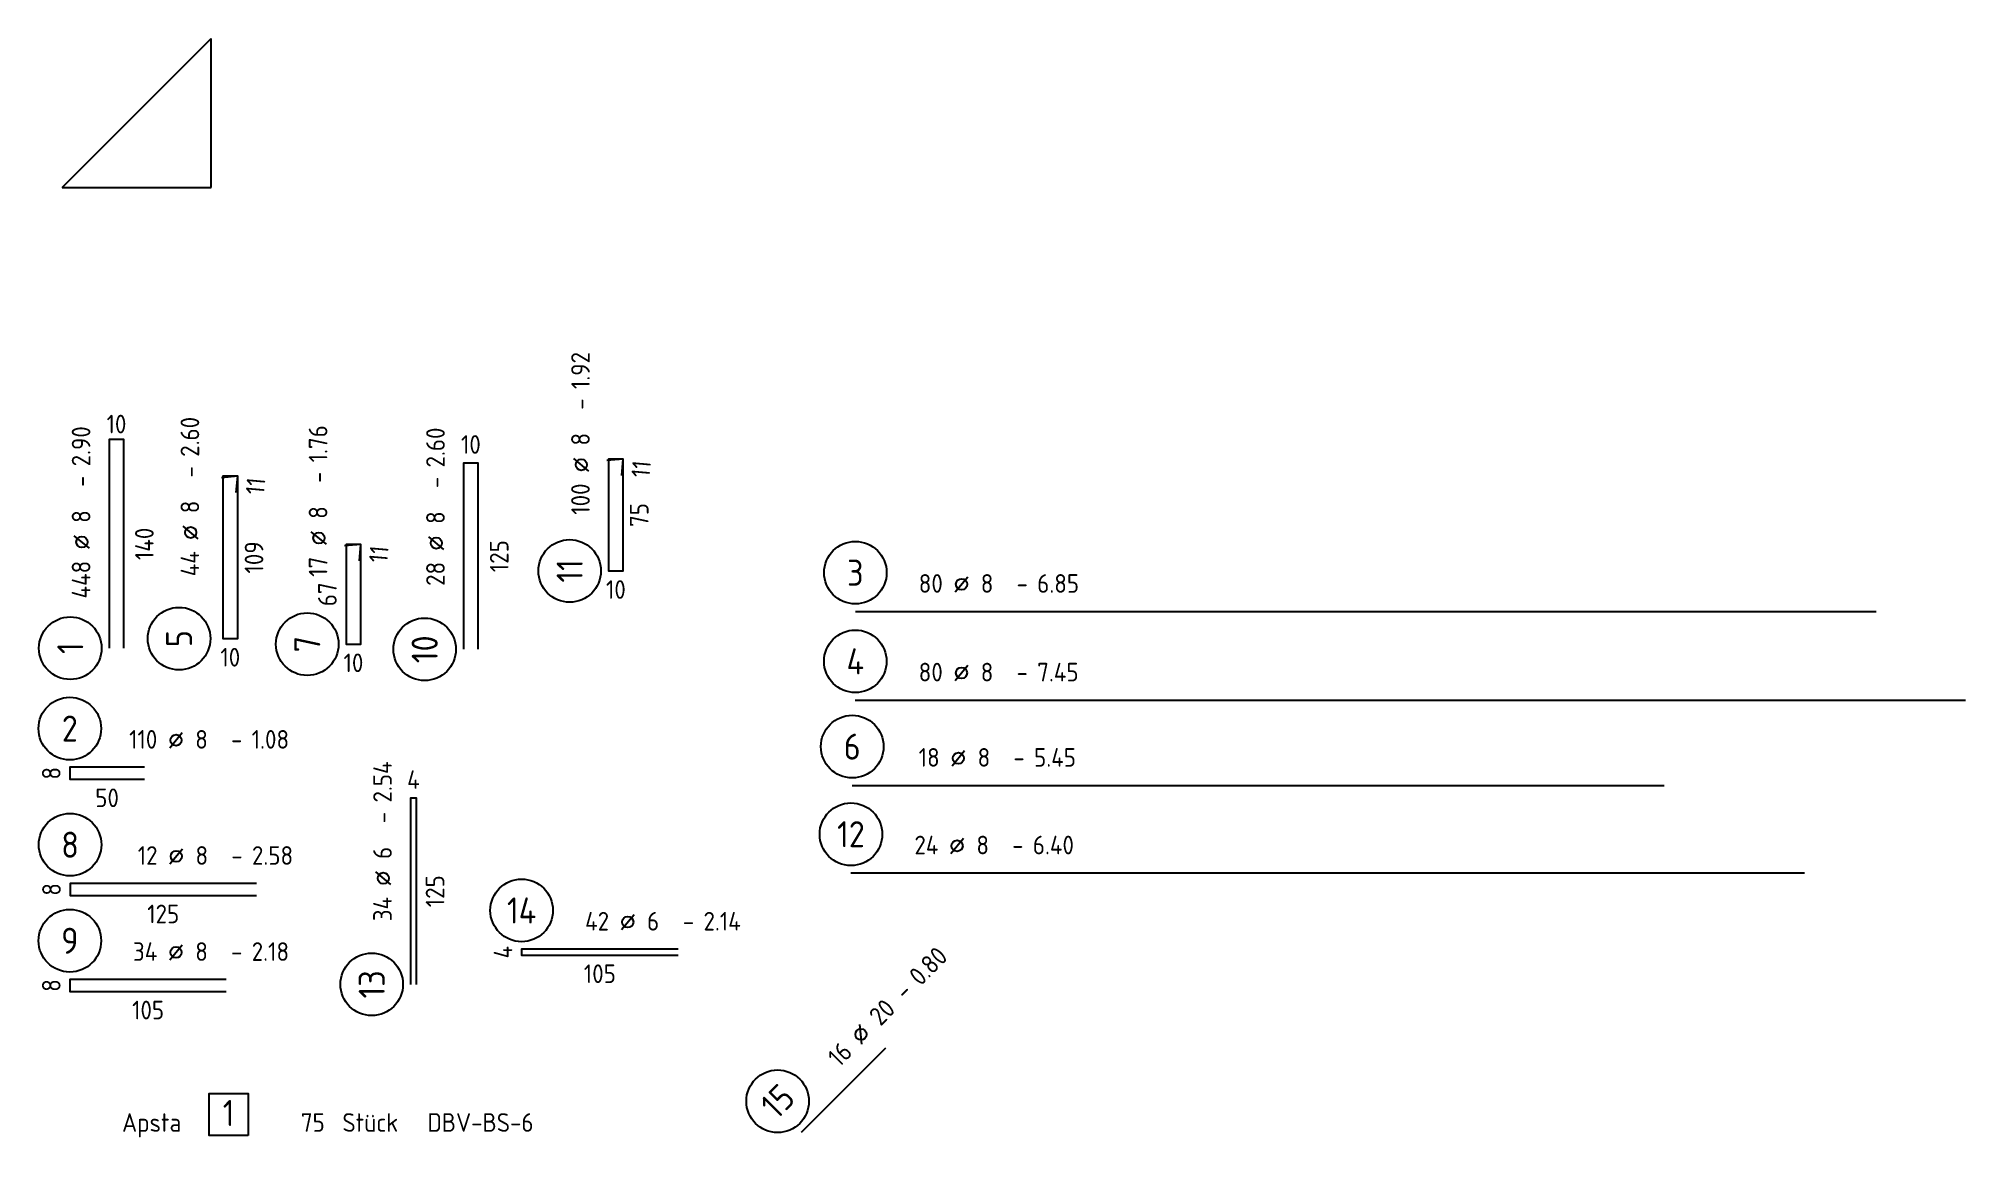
# Model space of a CAD drawing. Extents: x 22 to 185, y 12 to 71.
# Drawn here: x 119.87 to 132.8, y 63.77 to 71.2 of the extents above; entities that cross this region are included whole.
import ezdxf
from ezdxf.enums import TextEntityAlignment as Align

# ---------------------------------------------------------------- set-up
doc = ezdxf.new("R2010")
doc.units = 0
doc.header["$LTSCALE"] = 0.5
doc.header["$MEASUREMENT"] = 0
doc.linetypes.add('AUSGEZOGEN', pattern=[1000.01, 1000, 0.01])
for name, color, linetype in [('APS', 7, 'CONTINUOUS'), ('HILFE', 7, 'CONTINUOUS'), ('RND', 7, 'CONTINUOUS')]:
    doc.layers.add(name, color=color, linetype=linetype)
doc.styles.add('TXT', font='isocp.shx')

msp = doc.modelspace()

# ---------------------------------------------------------------- texts
at = {"layer": 'RND', "color": 7, "linetype": 'AUSGEZOGEN', "style": 'TXT'}
for s, p in [('10', (120.3924, 68.6121)), ('10', (122.7707, 68.4753)), ('10', (123.7437, 67.5015)), ('10', (121.1562, 67.0468)), ('10', (121.9828, 67.0096)), ('4', (122.3852, 66.2261)), ('50', (120.3294, 66.1031)), ('125', (120.7061, 65.3236)), ('105', (123.6363, 64.9222)), ('105', (120.6046, 64.6786))]:
    msp.add_text(s, height=0.125, dxfattribs=at).set_placement(p, align=Align.MIDDLE)
for s, rotation, p in [('11', 84.99986, (123.9134, 68.3108)), ('11', 84.99986, (121.3259, 68.1961)), ('75', 90, (123.9006, 68.0015)), ('140', 90, (120.5794, 67.8077)), ('109', 90, (121.3156, 67.7168)), ('11', 84.99986, (122.1525, 67.739)), ('125', 90, (122.9608, 67.7253)), ('67', 90, (121.8078, 67.4696)), ('8', 90, (119.9544, 66.2681)), ('125', 90, (122.5302, 65.4761)), ('8', 90, (119.9561, 65.4886)), ('4', 90, (122.9863, 65.0672)), ('8', 90, (119.9546, 64.8436))]:
    msp.add_text(s, height=0.125, rotation=rotation, dxfattribs=at).set_placement(p, align=Align.MIDDLE)

# ---------------------------------------------------------------- blocks, each defined once
blk = doc.blocks.new('RND_AUSZ')
at = {"layer": 'RND', "color": 7, "linetype": 'Continuous'}
blk.add_line((1.341, 0.262), (1.509, 0.466), dxfattribs=at)
at = {"layer": 'RND', "color": 1, "linetype": 'Continuous'}
blk.add_circle((0, 0.52), 0.42, dxfattribs=at)
at = {"layer": 'RND', "color": 7, "linetype": 'Continuous'}
blk.add_circle((1.425, 0.364), 0.075, dxfattribs=at)
at = {"layer": 'RND', "color": 7, "linetype": 'Continuous', "style": 'TXT'}
blk.add_text('-', height=0.25, dxfattribs=at).set_placement((2.163, 0.25))
at = {"layer": 'RND', "color": 1, "linetype": 'Continuous', "style": 'TXT'}
blk.add_attdef('POS', text='', height=0.35, dxfattribs=at).set_placement((0, 0.52), align=Align.MIDDLE)
at = {"layer": 'RND', "color": 7, "linetype": 'Continuous', "style": 'TXT'}
for tag, p in [('WIEOFT', (-0.536, 0.25)), ('STK', (1.174, 0.25))]:
    blk.add_attdef(tag, text='', height=0.25, dxfattribs=at).set_placement(p, align=Align.RIGHT)
for tag, p in [('DS', (1.683, 0.25)), ('LANG', (2.441, 0.25)), ('TEXT', (3.669, 0.25))]:
    blk.add_attdef(tag, p, '', height=0.25, dxfattribs=at)
blk = doc.blocks.new('APS_AUSZ')
at = {"layer": 'APS', "color": 1, "linetype": 'Continuous'}
blk.add_lwpolyline([(0.261, 0), (-0.261, 0), (-0.261, 0.565), (0.261, 0.565)], close=True, dxfattribs=at)
at = {"layer": 'APS', "color": 7, "linetype": 'Continuous', "style": 'TXT'}
for s, p in [('Apsta', (-1.43, 0.049)), ('Stück', (1.528, 0.049))]:
    blk.add_text(s, height=0.25, dxfattribs=at).set_placement(p)
at = {"layer": 'APS', "color": 1, "linetype": 'Continuous', "style": 'TXT'}
blk.add_attdef('POSA', text='', height=0.35, dxfattribs=at).set_placement((0, 0.126), align=Align.CENTER)
at = {"layer": 'APS', "color": 7, "linetype": 'Continuous', "style": 'TXT'}
blk.add_attdef('STKA', text='', height=0.25, dxfattribs=at).set_placement((1.291, 0.049), align=Align.RIGHT)
blk.add_attdef('ARTA', (2.668, 0.049), '', height=0.25, dxfattribs=at)
at = {"layer": 'APS', "style": 'TXT'}
blk.add_attdef('TEXTA', (3.962, 0.049), '', height=0.25, dxfattribs=at)

# ---------------------------------------------------------------- linework, layer by layer
at = {"layer": 'HILFE', "color": 102, "linetype": 'AUSGEZOGEN'}
for p, q in [((120.0288, 70.2002), (121.0288, 71.2002)), ((121.0288, 70.2002), (121.0288, 71.2002)), ((120.0288, 70.2002), (121.0288, 70.2002))]:
    msp.add_line(p, q, dxfattribs=at)
at = {"layer": 'RND', "color": 1, "linetype": 'AUSGEZOGEN'}
for points in [[(120.4424, 67.1077), (120.4424, 68.5077), (120.3424, 68.5077), (120.3424, 67.1077)], [(122.8207, 67.1003), (122.8207, 68.3503), (122.7207, 68.3503), (122.7207, 67.1003)], [(123.7841, 68.2669), (123.7937, 68.3765), (123.6937, 68.3765), (123.6937, 67.6265), (123.7937, 67.6265), (123.7937, 68.3765), (123.6841, 68.3669)], [(121.1966, 68.1523), (121.2062, 68.2618), (121.1062, 68.2618), (121.1062, 67.1718), (121.2062, 67.1718), (121.2062, 68.2618), (121.0966, 68.2522)], [(122.0232, 67.6951), (122.0328, 67.8046), (121.9328, 67.8046), (121.9328, 67.1346), (122.0328, 67.1346), (122.0328, 67.8046), (121.9232, 67.7951)], [(125.3509, 67.3547), (132.2009, 67.3547)], [(125.3507, 66.7596), (132.8007, 66.7596)], [(120.5794, 66.3081), (120.0794, 66.3081), (120.0794, 66.2281), (120.5794, 66.2281)], [(122.4052, 64.8511), (122.4052, 66.1011), (122.3652, 66.1011), (122.3652, 64.8511)], [(125.3298, 66.187), (130.7798, 66.187)], [(125.3215, 65.5988), (131.7215, 65.5988)], [(121.3311, 65.5286), (120.0811, 65.5286), (120.0811, 65.4486), (121.3311, 65.4486)], [(124.1613, 65.0872), (123.1113, 65.0872), (123.1113, 65.0472), (124.1613, 65.0472)], [(121.1296, 64.8836), (120.0796, 64.8836), (120.0796, 64.8036), (121.1296, 64.8036)], [(124.9892, 63.8587), (125.5549, 64.4244)]]:
    msp.add_lwpolyline(points, dxfattribs=at)

# ---------------------------------------------------------------- block references
at = {"layer": 'APS', "color": 102, "linetype": 'AUSGEZOGEN', "xscale": 0.5, "yscale": 0.5, "zscale": 0.5}
msp.add_blockref('APS_AUSZ', (121.1449, 63.8367), dxfattribs=at).add_auto_attribs({'POSA': '1', 'STKA': '75', 'ARTA': 'DBV-BS-6'})
at = {"layer": 'RND', "color": 7, "linetype": 'AUSGEZOGEN', "xscale": 0.5, "yscale": 0.5, "zscale": 0.5}
for p, rotation, values in [((123.6937, 67.6265), 89.99999999999999, {'POS': '11', 'STK': '100', 'DS': '8', 'LANG': '1.92'}), ((120.3424, 67.1077), 90, {'POS': '1', 'STK': '448', 'DS': '8', 'LANG': '2.90'}), ((121.0727, 67.1718), 90, {'POS': '5', 'STK': '44', 'DS': '8', 'LANG': '2.60'}), ((121.9328, 67.1346), 90, {'POS': '7', 'STK': '17', 'DS': '8', 'LANG': '1.76'}), ((122.7207, 67.1003), 90, {'POS': '10', 'STK': '28', 'DS': '8', 'LANG': '2.60'}), ((122.3652, 64.8511), 90, {'POS': '13', 'STK': '34', 'DS': '6', 'LANG': '2.54'})]:
    msp.add_blockref('RND_AUSZ', p, dxfattribs=dict(at, rotation=rotation)).add_auto_attribs(values)
at = {"layer": 'RND', "color": 1, "linetype": 'AUSGEZOGEN', "xscale": 0.5, "yscale": 0.5, "zscale": 0.5}
for p, values in [((125.3509, 67.3547), {'POS': '3', 'STK': '80', 'DS': '8', 'LANG': '6.85'}), ((125.3215, 65.5988), {'POS': '12', 'STK': '24', 'DS': '8', 'LANG': '6.40'})]:
    msp.add_blockref('RND_AUSZ', p, dxfattribs=at).add_auto_attribs(values)
at = {"layer": 'RND', "color": 7, "linetype": 'AUSGEZOGEN', "xscale": 0.5, "yscale": 0.5, "zscale": 0.5}
for p, values in [((125.3507, 66.7596), {'POS': '4', 'STK': '80', 'DS': '8', 'LANG': '7.45'}), ((120.0794, 66.3081), {'POS': '2', 'STK': '110', 'DS': '8', 'LANG': '1.08'}), ((125.3298, 66.187), {'POS': '6', 'STK': '18', 'DS': '8', 'LANG': '5.45'}), ((120.0811, 65.5286), {'POS': '8', 'STK': '12', 'DS': '8', 'LANG': '2.58'}), ((123.1113, 65.0872), {'POS': '14', 'STK': '42', 'DS': '6', 'LANG': '2.14'}), ((120.0796, 64.8836), {'POS': '9', 'STK': '34', 'DS': '8', 'LANG': '2.18'})]:
    msp.add_blockref('RND_AUSZ', p, dxfattribs=at).add_auto_attribs(values)
at = {"layer": 'RND', "color": 1, "linetype": 'AUSGEZOGEN', "xscale": 0.5, "yscale": 0.5, "zscale": 0.5, "rotation": 45.00000000000376}
msp.add_blockref('RND_AUSZ', (125.0132, 63.8826), dxfattribs=at).add_auto_attribs({'POS': '15', 'STK': '16', 'DS': '20', 'LANG': '0.80'})

msp.set_redraw_order([(e.dxf.handle, doc.entitydb.next_handle()) for e in msp.query("TEXT MTEXT ATTDEF DIMENSION ARC_DIMENSION")])  # texts and dimensions are drawn at this point

doc.saveas('drawing.dxf')
